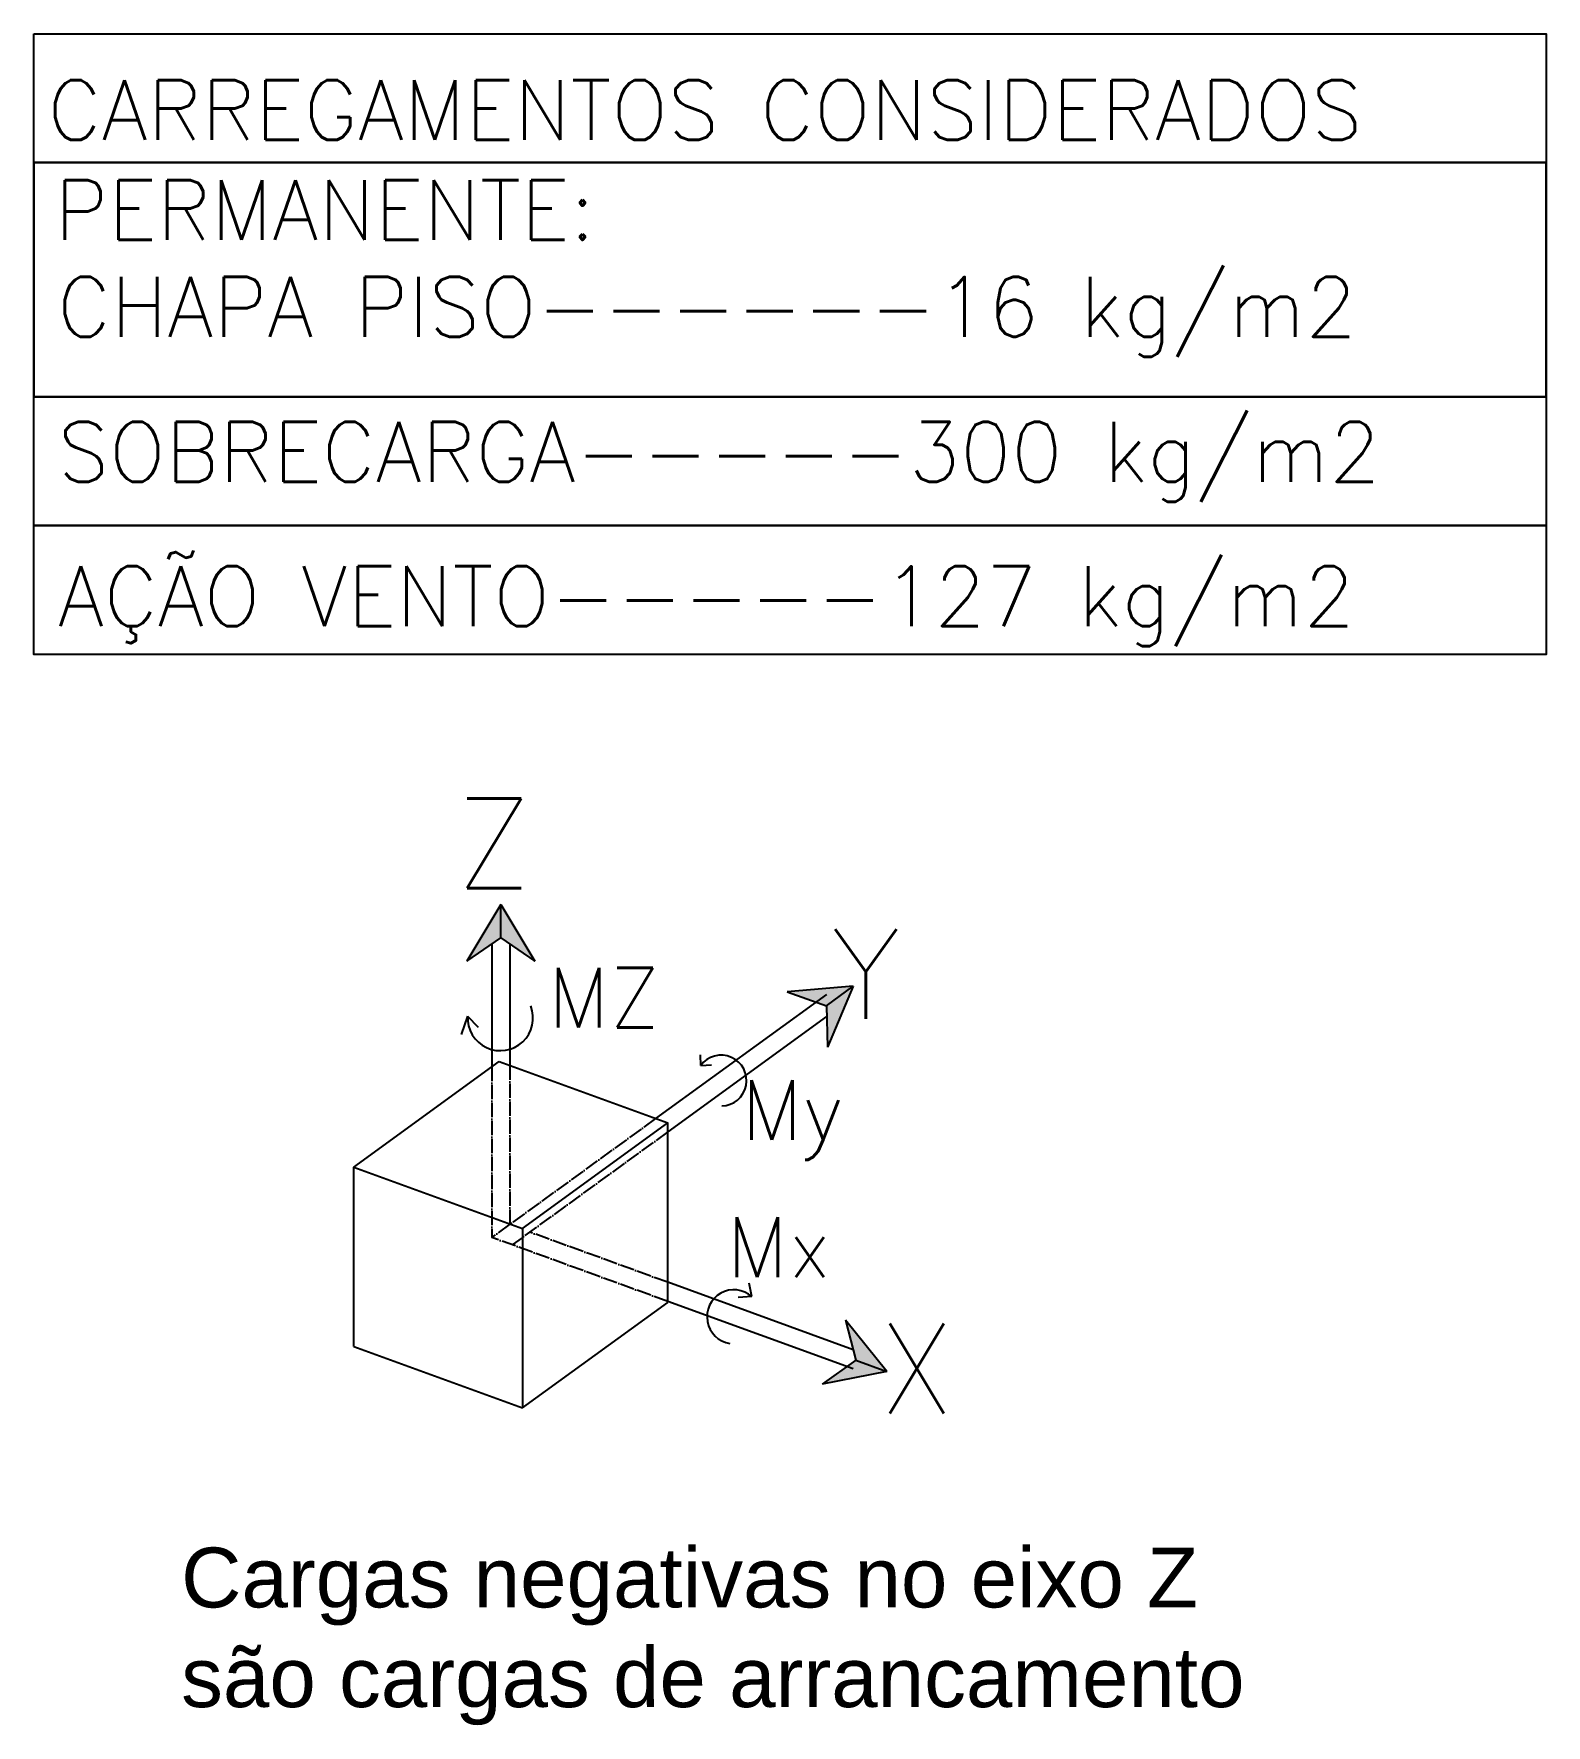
# Model space of a CAD drawing. Header units: inches. Extents: x 8 to 28272, y -1673 to 6287.
# Drawn here: x 24013 to 26541, y 2382 to 5210 of the extents above; entities that cross this region are included whole.
import ezdxf

# ---------------------------------------------------------------- set-up
doc = ezdxf.new("R2010")
doc.units = ezdxf.units.IN
doc.header["$MEASUREMENT"] = 0
doc.linetypes.add('ACAD_ISO04W100', pattern=[30, 24, -3, 0, -3])
for name, color, linetype in [('BASE', 6, 'Continuous'), ('COTAS', 2, 'Continuous'), ('EIXO 1_50', 2, 'ACAD_ISO04W100'), ('TEXT', 255, 'Continuous'), ('TEXTO', 3, 'Continuous')]:
    doc.layers.add(name, color=color, linetype=linetype)
doc.styles.add('ROMANS', font='romans')
doc.styles.get("Standard").update_dxf_attribs({"font": 'arial.ttf'})

msp = doc.modelspace()

# ---------------------------------------------------------------- texts
at = {"layer": 'TEXT', "insert": (24259, 2679.09), "char_height": 100, "attachment_point": 1}
msp.add_mtext('Cargas negativas no eixo Z \\Psão cargas de arrancamento', dxfattribs=at)
at = {"layer": 'TEXTO', "style": 'ROMANS'}
for s, p in [('CARREGAMENTOS CONSIDERADOS', (24035.79, 5032.59)), ('PERMANENTE:', (24047.15, 4865.6)), ('CHAPA PISO------16 kg/m2', (24051.72, 4703.59)), ('SOBRECARGA-----300 kg/m2', (24052.78, 4461.14)), ('AÇÃO VENTO-----127 kg/m2', (24052.78, 4219.76))]:
    msp.add_text(s, height=100, dxfattribs=at).set_placement(p)
at = {"layer": 'TEXTO', "color": 4, "lineweight": 5, "style": 'ROMANS'}
for s, height, p in [('Z', 150, (24718.19, 3781.51)), ('Y', 150, (25346, 3563.07)), ('MZ', 100, (24872.13, 3548.66)), ('My', 100, (25195.47, 3360.74)), ('Mx', 100, (25170.95, 3131.43)), ('X', 150, (25424.87, 2903.54))]:
    msp.add_text(s, height=height, dxfattribs=at).set_placement(p)

# ---------------------------------------------------------------- hatches: boundary and pattern name
at = {"layer": 'BASE'}
h = msp.add_hatch(color=1, dxfattribs=at)
h.paths.add_polyline_path([(24736.61, 3659.55), (24793.59, 3698.8), (24793.59, 3754.11)])
h.paths.add_polyline_path([(24793.59, 3754.11), (24793.59, 3698.8), (24850.57, 3659.55)])
h = msp.add_hatch(color=1, dxfattribs=at)
h.paths.add_polyline_path([(25272.56, 3608.14), (25337.79, 3585.09), (25382.56, 3617.57)])
h.paths.add_polyline_path([(25382.56, 3617.57), (25337.79, 3585.09), (25339.49, 3515.92)])
h = msp.add_hatch(color=1, dxfattribs=at)
h.paths.add_polyline_path([(25369.74, 3059.22), (25387.14, 2992.25), (25439.11, 2973.34)])
h.paths.add_polyline_path([(25439.11, 2973.34), (25387.14, 2992.25), (25330.76, 2952.14)])

# ---------------------------------------------------------------- linework, layer by layer
at = {"layer": 'BASE', "color": 1}
for p, q in [((24793.59, 3754.11), (24736.61, 3659.55)), ((24793.59, 3698.8), (24793.59, 3754.11)), ((24793.59, 3754.11), (24850.57, 3659.55)), ((24736.61, 3659.55), (24793.59, 3698.8)), ((24778.59, 3688.47), (24778.59, 3482.85)), ((24793.59, 3698.8), (24850.57, 3659.55)), ((24808.59, 3688.47), (24808.59, 3485.12)), ((25338.24, 3603.95), (25052.29, 3396.42)), ((25382.56, 3617.57), (25272.56, 3608.14)), ((25272.56, 3608.14), (25337.79, 3585.09)), ((25337.79, 3585.09), (25382.56, 3617.57)), ((25382.56, 3617.57), (25339.49, 3515.92)), ((25338.24, 3566.88), (25072.61, 3374.09)), ((25337.79, 3585.09), (25339.49, 3515.92)), ((25382.56, 3009.88), (25072.61, 3122.7)), ((25382.56, 2977.96), (25072.61, 3090.77)), ((25439.11, 2973.34), (25369.74, 3059.22)), ((25369.74, 3059.22), (25387.14, 2992.25)), ((25387.14, 2992.25), (25330.76, 2952.14)), ((25439.11, 2973.34), (25330.76, 2952.14)), ((25387.14, 2992.25), (25439.11, 2973.34))]:
    msp.add_line(p, q, dxfattribs=at)
at = {"layer": 'BASE'}
for p, q in [((24737.93, 3567.57), (24726.98, 3537.16)), ((24737.93, 3567.57), (24755.54, 3549.01)), ((25127.73, 3485.16), (25127.64, 3502.99)), ((25127.73, 3485.16), (25145.54, 3486.14)), ((25213.31, 3098.85), (25208.59, 3121.49)), ((25213.31, 3098.85), (25190.24, 3097.21))]:
    msp.add_line(p, q, dxfattribs=at)
at = {"layer": 'BASE', "color": 3}
for p, q in [((24547.91, 3315.41), (24790.7, 3491.64)), ((24790.7, 3491.64), (25072.61, 3389.03)), ((24829.82, 3212.8), (25072.61, 3389.03)), ((25072.61, 3089.03), (25072.61, 3389.03)), ((24547.91, 3315.41), (24829.82, 3212.8)), ((24547.91, 3015.41), (24547.91, 3315.41)), ((24829.82, 3212.8), (24829.82, 2912.8)), ((24829.82, 2912.8), (25072.61, 3089.03)), ((24547.91, 3015.41), (24829.82, 2912.8))]:
    msp.add_line(p, q, dxfattribs=at)
at = {"layer": 'BASE'}
for centre, radius, start, end in [((24792.62, 3564.73), 54.76, 177.02059, 21.35146), ((25161.91, 3459.97), 42.46, 271.23095, 143.60563), ((25183.43, 3065.06), 45.1, 48.50733, 261.11511)]:
    msp.add_arc(centre, radius, start, end, dxfattribs=at)
at = {"layer": 'COTAS', "color": 6}
for points in [[(24012.69, 5210.05), (26541.38, 5210.05), (26541.38, 4994.72), (24012.69, 4994.72)], [(24012.69, 4603.17), (26541.38, 4603.17), (26541.38, 4994.72), (24012.69, 4994.72)], [(24012.69, 4994.72), (26541.38, 4994.72), (26541.38, 4603.17), (24012.69, 4603.17)], [(24012.69, 4994.72), (26541.38, 4994.72), (26541.38, 4603.17), (24012.69, 4603.17)], [(24012.69, 4603.17), (26541.38, 4603.17), (26541.38, 4387.85), (24012.69, 4387.85)], [(24012.69, 4387.85), (26541.38, 4387.85), (26541.38, 4172.52), (24012.69, 4172.52)]]:
    msp.add_lwpolyline(points, close=True, dxfattribs=at)
at = {"layer": 'EIXO 1_50', "color": 1}
for p, q in [((24778.59, 3482.85), (24778.59, 3197.78)), ((24808.59, 3485.12), (24808.59, 3220.53)), ((25052.29, 3396.42), (24778.59, 3197.78)), ((25072.61, 3374.09), (24812.61, 3185.4)), ((25072.61, 3090.77), (24778.59, 3197.78)), ((25072.61, 3122.7), (24841.9, 3206.66))]:
    msp.add_line(p, q, dxfattribs=at)

msp.set_redraw_order([(e.dxf.handle, doc.entitydb.next_handle()) for e in msp.query("TEXT MTEXT ATTDEF DIMENSION ARC_DIMENSION")])  # texts and dimensions are drawn at this point

doc.saveas('drawing.dxf')
